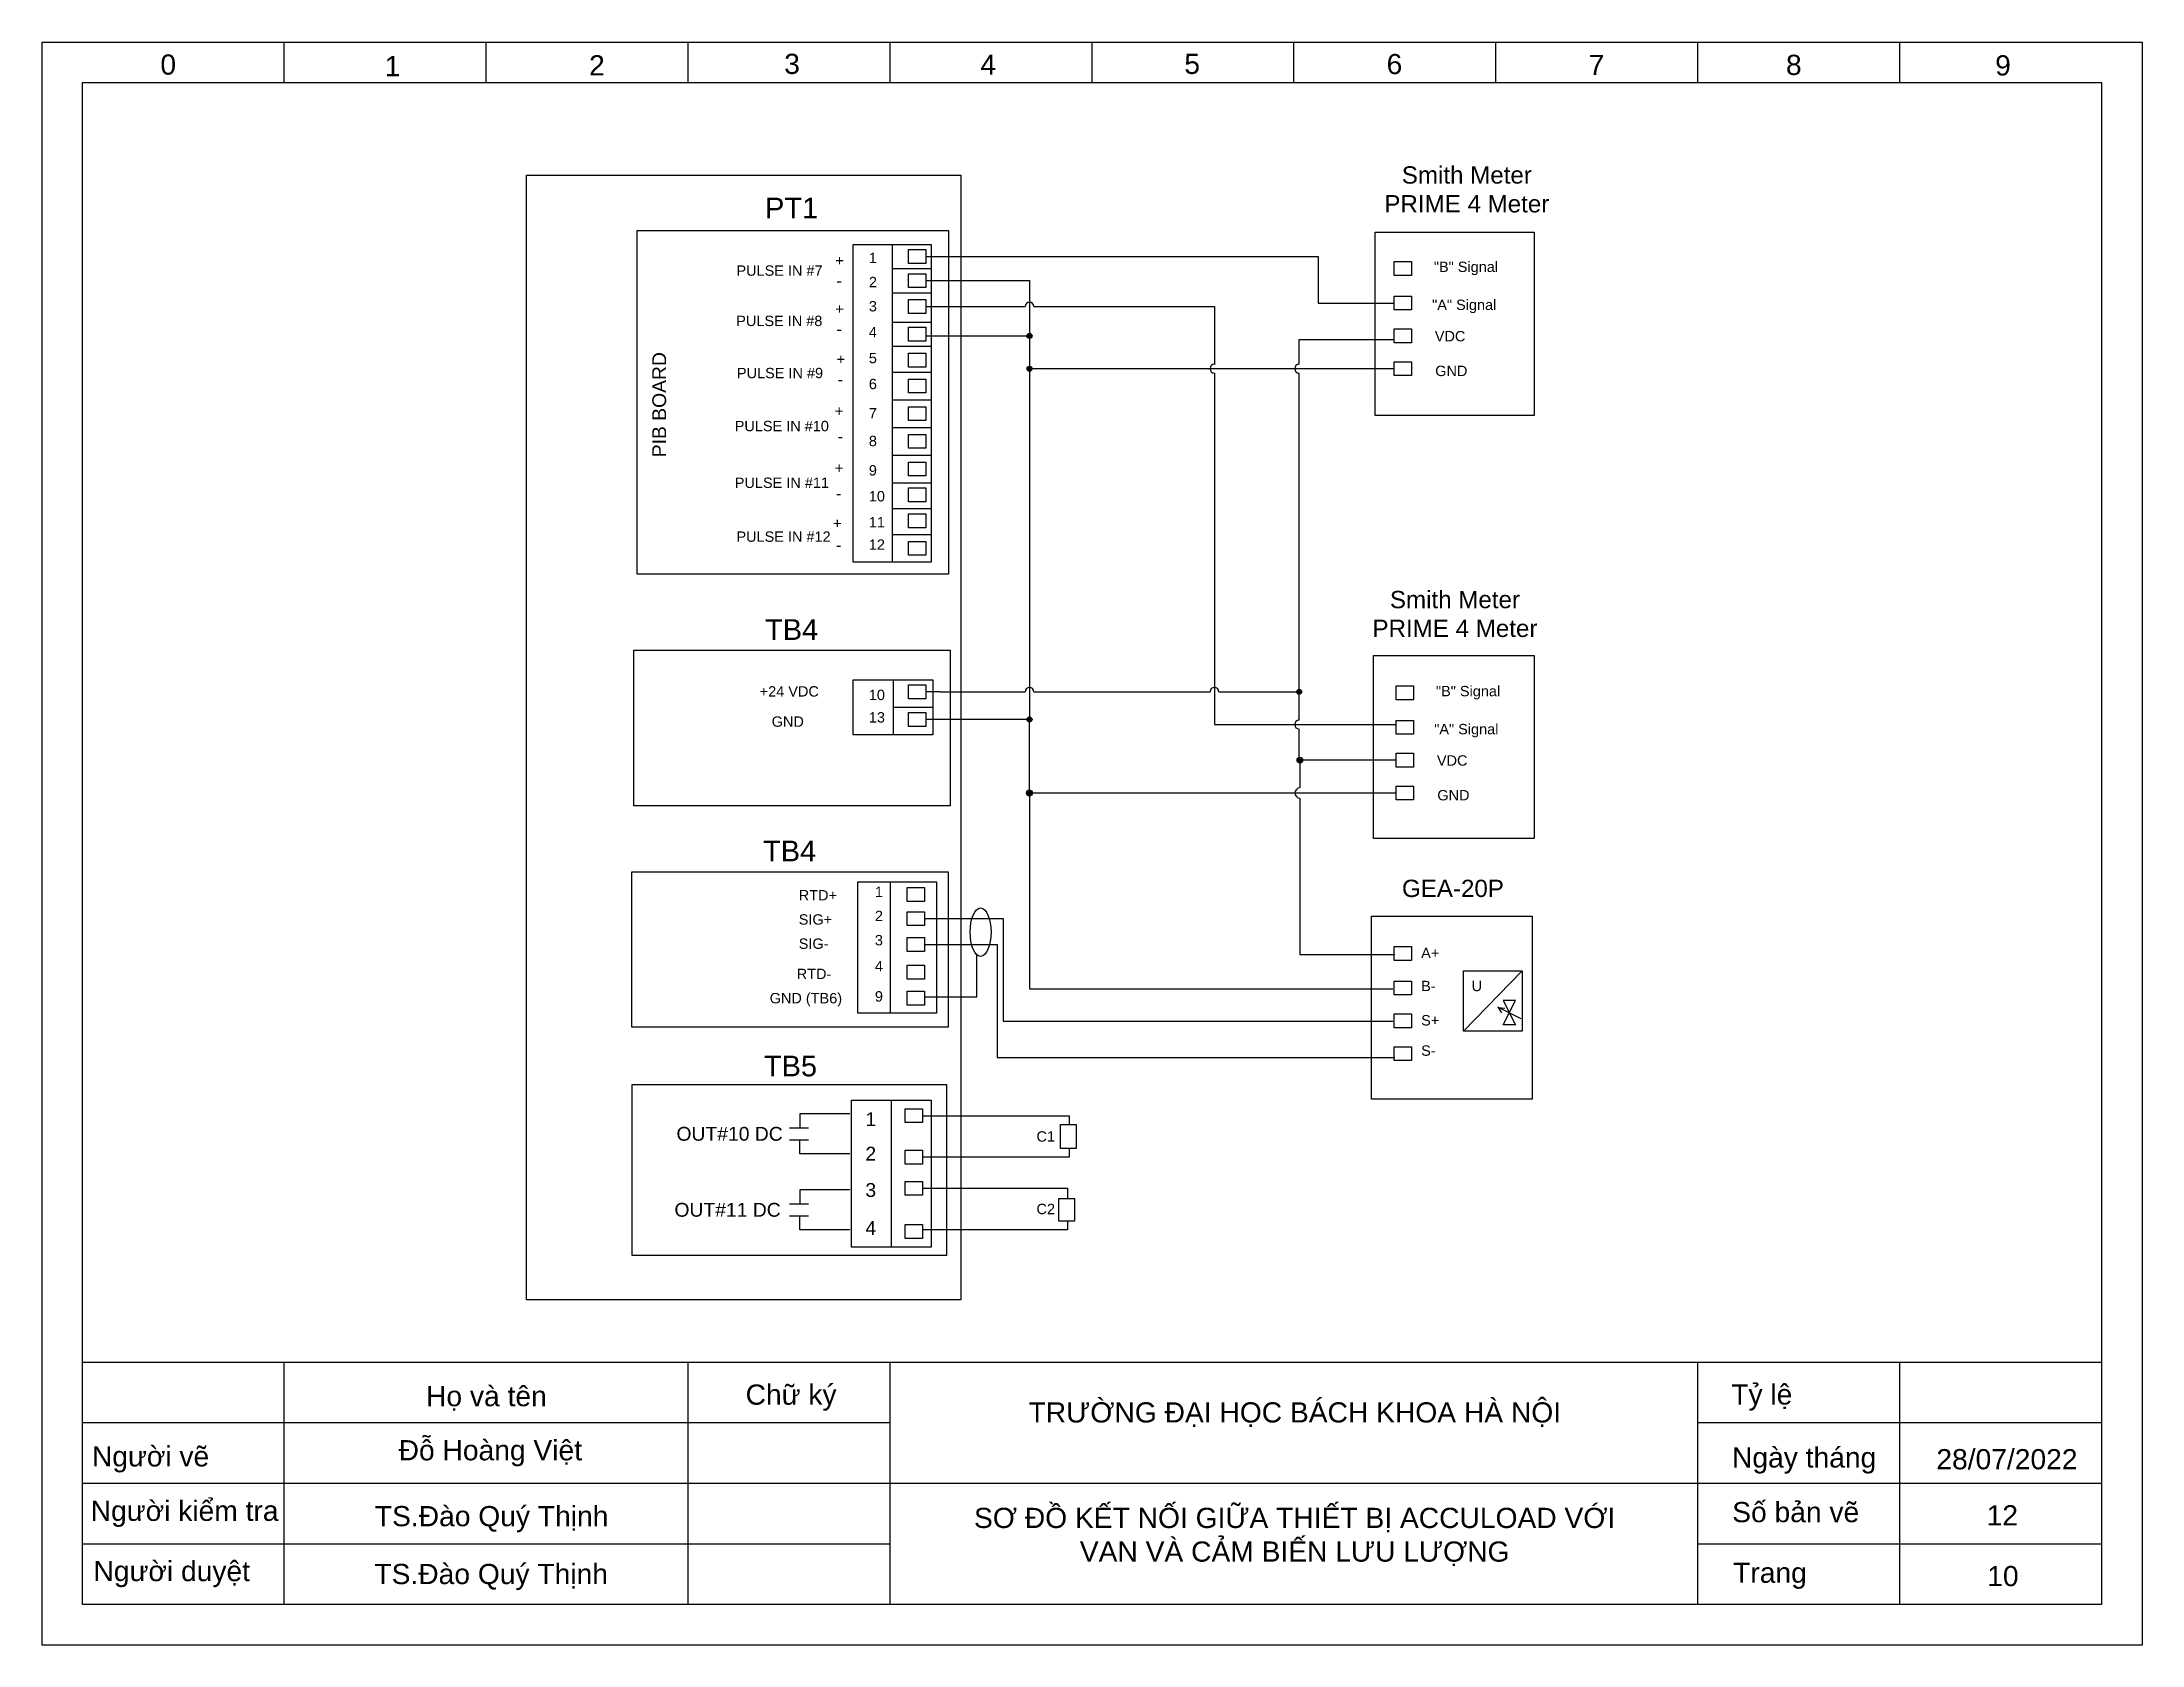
# Model space of a CAD drawing. Header units: inches. Extents: x 1923212 to 1925881, y 1073103 to 1074593.
# Drawn here: x 1925314 to 1925834, y 1074181 to 1074578 of the extents above; entities that cross this region are included whole.
import ezdxf

# ---------------------------------------------------------------- set-up
doc = ezdxf.new("R2010")
doc.units = ezdxf.units.IN
doc.header["$MEASUREMENT"] = 0
doc.layers.add('Net chu', color=240, linetype='Continuous', lineweight=25)
doc.layers.add('Net vien', color=5, linetype='Continuous', lineweight=25)
for name, color, linetype in [('SYMS', 7, 'Continuous'), ('WIRES', 7, 'Continuous'), ('YEL_14_THHN', 2, 'Continuous')]:
    doc.layers.add(name, color=color, linetype=linetype)
doc.styles.get("Standard").update_dxf_attribs({"font": 'arial.ttf'})

msp = doc.modelspace()

# ---------------------------------------------------------------- texts
at = {"color": 150, "insert": (1925465.62, 1074475.25), "char_height": 3.423, "attachment_point": 1, "rotation": 90}
msp.add_mtext_dynamic_manual_height_columns('PIB BOARD', width=31.2806, gutter_width=20.07, heights=[1.64], dxfattribs=at)
at = {"color": 150, "char_height": 2.567, "attachment_point": 1}
for s, insert in [('C1', (1925560.75, 1074308.33)), ('C2', (1925560.75, 1074290.36))]:
    msp.add_mtext_dynamic_manual_height_columns(s, width=5.1599, gutter_width=21.39, heights=[0], dxfattribs=dict(at, insert=insert))
at = {"layer": 'Net chu', "char_height": 5, "attachment_point": 1}
for s, width, insert in [('0', 5.5431, (1925343.82, 1074575.01)), ('2', 5.5431, (1925449.97, 1074574.82)), ('3', 5.5431, (1925498.29, 1074575.18)), ('4', 5.5431, (1925546.85, 1074574.99)), ('5', 5.5431, (1925597.36, 1074575.18)), ('6', 5.5431, (1925647.45, 1074575.13)), ('7', 5.5431, (1925697.47, 1074574.88)), ('8', 5.5431, (1925746.34, 1074574.93)), ('9', 5.5431, (1925798.15, 1074574.8)), ('1', 5.5431, (1925399.36, 1074574.63)), ('\\pxqc;Họ và tên', 58.6836, (1925395.2, 1074245.23)), ('\\pxqc;Chữ ký', 33.3231, (1925483.33, 1074245.61)), ('\\pxqc;TRƯỜNG ĐẠI HỌC BÁCH KHOA HÀ NỘI', 142.8898, (1925553.28, 1074241.2)), ('\\pxql;Tỷ lệ', 33.3231, (1925732.79, 1074245.65)), ('\\pxqc;Đỗ Hoàng Việt', 92.8933, (1925379.07, 1074231.83)), ('\\pxql;Người vẽ', 41.5076, (1925326.86, 1074230.32)), ('\\pxql;Ngày tháng', 36.6969, (1925732.98, 1074230.04)), ('28/07/2022', 6.1952, (1925783.58, 1074229.61)), ('Người kiểm tra', 49.6065, (1925326.56, 1074216.83)), ('\\pxqc;SƠ ĐỒ KẾT NỐI GIỮA THIẾT BỊ ACCULOAD VỚI VAN VÀ CẢM BIẾN LƯU LƯỢNG', 167.4269, (1925540.97, 1074215.07)), ('\\pxql;Số bản vẽ', 33.3231, (1925733.03, 1074216.51)), ('\\pxqc;TS.Đào Quý Thịnh', 58.5505, (1925396.56, 1074215.51)), ('12', 6.1952, (1925796.03, 1074215.72)), ('\\pxql;Người duyệt', 41.5076, (1925327.25, 1074201.91)), ('\\pxqc;TS.Đào Quý Thịnh', 58.5505, (1925396.45, 1074201.18)), ('\\pxql;Trang', 33.3231, (1925733.26, 1074201.5)), ('^I10', 6.1952, (1925796.18, 1074200.67))]:
    msp.add_mtext_dynamic_manual_height_columns(s, width=width, gutter_width=25, heights=[0], dxfattribs=dict(at, insert=insert))
at = {"layer": 'WIRES', "color": 150, "attachment_point": 1}
for s, width, insert, char_height in [('\\pxqc;Smith Meter \\PPRIME 4 Meter', 54.9475, (1925639.84, 1074547.3), 4.2784), ('PT1', 12.948, (1925493.55, 1074539.54), 5.134), ('\\pxqc;Smith Meter \\PPRIME 4 Meter', 54.9475, (1925636.9, 1074442.15), 4.2784), ('TB4', 12.948, (1925493.55, 1074435.14), 5.134), ('TB4', 12.948, (1925493.05, 1074380.31), 5.134), ('\\pxqc;GEA-20P', 54.9475, (1925636.4, 1074370.62), 4.2784), ('TB5', 12.948, (1925493.26, 1074327.06), 5.134)]:
    msp.add_mtext_dynamic_manual_height_columns(s, width=width, gutter_width=21.39, heights=[0], dxfattribs=dict(at, insert=insert, char_height=char_height))
at = {"layer": 'WIRES', "color": 0, "attachment_point": 1}
for s, width, insert, char_height in [('PULSE IN #7', 24.5581, (1925486.46, 1074522.77), 2.5671), ('\\pxi-3,l4,t4;"B" Signal', 21.6921, (1925656.58, 1074523.7), 2.5671), ('\\pxi-3,l4,t4;"A" Signal', 21.6921, (1925656.15, 1074514.29), 2.5671), ('PULSE IN #8', 24.5581, (1925486.41, 1074510.31), 2.5671), (' VDC', 24.5581, (1925658.39, 1074506.52), 2.567), ('PULSE IN #9', 24.5581, (1925486.58, 1074497.39), 2.5671), ('GND', 24.5581, (1925659.49, 1074497.92), 2.567), ('PULSE IN #10', 24.5581, (1925486.03, 1074484.27), 2.5671), ('PULSE IN #11', 24.5581, (1925486.05, 1074470.22), 2.5671), ('PULSE IN #12', 24.5581, (1925486.46, 1074456.88), 2.5671), ('+24 VDC', 24.5581, (1925492.22, 1074418.55), 2.567), ('\\pxi-3,l4,t4;"B" Signal', 21.6921, (1925657.1, 1074418.62), 2.5671), ('GND', 24.5581, (1925495.19, 1074411.07), 2.567), ('\\pxi-3,l4,t4;"A" Signal', 21.6921, (1925656.67, 1074409.21), 2.5671), (' VDC', 24.5581, (1925658.91, 1074401.44), 2.567), ('GND', 24.5581, (1925660.01, 1074392.84), 2.567), ('RTD+', 24.5581, (1925501.88, 1074368.07), 2.567), ('SIG+', 24.5581, (1925501.88, 1074362.07), 2.567), ('SIG-', 24.5581, (1925501.88, 1074356.07), 2.567), ('A+', 24.5581, (1925656.01, 1074353.78), 2.567), ('RTD-', 24.5581, (1925501.38, 1074348.58), 2.567), ('GND (TB6) ', 24.5581, (1925494.69, 1074342.57), 2.567), ('B-', 24.5581, (1925656, 1074345.59), 2.567), ('U', 24.5581, (1925668.5, 1074345.59), 2.57), ('S+', 24.5581, (1925656, 1074337.09), 2.567), ('S-', 24.5581, (1925656, 1074329.59), 2.567), ('OUT#10 DC', 28.6561, (1925471.61, 1074309.41), 3.423), ('OUT#11 DC', 27.7154, (1925471.11, 1074290.59), 3.423)]:
    msp.add_mtext_dynamic_manual_height_columns(s, width=width, gutter_width=21.39, heights=[0], dxfattribs=dict(at, insert=insert, char_height=char_height))
at = {"layer": 'WIRES', "attachment_point": 1}
for s, insert, char_height in [('{\\fTimes New Roman|b1|i0|c0|p18;+}', (1925510.89, 1074525.2), 2.5671), ('1', (1925519.24, 1074525.92), 2.57), ('{\\fTimes New Roman|b1|i0|c0|p18;-}', (1925511.24, 1074520.33), 2.5671), ('2', (1925519.24, 1074519.93), 2.57), ('{\\fTimes New Roman|b1|i0|c0|p18;+}', (1925510.89, 1074513.22), 2.5671), ('3', (1925519.24, 1074513.94), 2.57), ('4', (1925519.24, 1074507.52), 2.57), ('{\\fTimes New Roman|b1|i0|c0|p18;-}', (1925511.24, 1074508.35), 2.5671), ('{\\fTimes New Roman|b1|i0|c0|p18;+}', (1925511.2, 1074500.76), 2.5671), ('5', (1925519.24, 1074501.11), 2.57), ('{\\fTimes New Roman|b1|i0|c0|p18;-}', (1925511.54, 1074495.89), 2.5671), ('6', (1925519.24, 1074494.69), 2.57), ('{\\fTimes New Roman|b1|i0|c0|p18;+}', (1925510.77, 1074487.93), 2.5671), ('7', (1925519.24, 1074487.42), 2.57), ('{\\fTimes New Roman|b1|i0|c0|p18;-}', (1925511.54, 1074481.77), 2.5671), ('8', (1925519.24, 1074480.57), 2.57), ('{\\fTimes New Roman|b1|i0|c0|p18;+}', (1925510.77, 1074473.81), 2.5671), ('9', (1925519.24, 1074473.3), 2.57), ('{\\fTimes New Roman|b1|i0|c0|p18;-}', (1925511.12, 1074467.65), 2.5671), ('10', (1925519.24, 1074466.88), 2.567), ('11', (1925519.24, 1074460.46), 2.567), ('{\\fTimes New Roman|b1|i0|c0|p18;+}', (1925510.34, 1074460.12), 2.5671), ('{\\fTimes New Roman|b1|i0|c0|p18;-}', (1925511.12, 1074454.82), 2.5671), ('12', (1925519.24, 1074454.9), 2.567), ('10', (1925519.24, 1074417.68), 2.567), ('13', (1925519.24, 1074412.12), 2.567), ('1', (1925520.74, 1074368.92), 2.57), ('2', (1925520.74, 1074362.93), 2.57), ('3', (1925520.74, 1074356.94), 2.57), ('4', (1925520.74, 1074350.52), 2.57), ('9', (1925520.74, 1074343.02), 2.57), ('1', (1925518.39, 1074313.03), 3.42), ('2', (1925518.39, 1074304.48), 3.42), ('3', (1925518.39, 1074295.49), 3.42), ('4', (1925518.39, 1074286.08), 3.42)]:
    msp.add_mtext_dynamic_manual_height_columns(s, width=7.5208, gutter_width=21.39, heights=[0], dxfattribs=dict(at, insert=insert, char_height=char_height))

# ---------------------------------------------------------------- blocks, each defined once
blk = doc.blocks.new('WDDOT')
for radius in [0.72, 0.449, 0.223]:
    blk.add_circle((0, 0), radius)

# ---------------------------------------------------------------- linework, layer by layer
for p, q in [((1925525.02, 1074527.98), (1925525.02, 1074449.26)), ((1925525.02, 1074521.99), (1925534.65, 1074521.99)), ((1925525.02, 1074516), (1925534.65, 1074516)), ((1925525.02, 1074508.73), (1925534.65, 1074508.73)), ((1925525.02, 1074502.74), (1925534.65, 1074502.74)), ((1925525.02, 1074496.32), (1925534.65, 1074496.32)), ((1925525.02, 1074489.47), (1925534.65, 1074489.47)), ((1925525.02, 1074482.63), (1925534.65, 1074482.63)), ((1925525.02, 1074475.78), (1925534.65, 1074475.78)), ((1925525.02, 1074468.94), (1925534.65, 1074468.94)), ((1925525.02, 1074462.52), (1925534.65, 1074462.52)), ((1925525.02, 1074456.1), (1925534.65, 1074456.1)), ((1925525.23, 1074420.16), (1925525.23, 1074406.47)), ((1925525.23, 1074413.32), (1925535.07, 1074413.32)), ((1925524.5, 1074370.09), (1925524.5, 1074337.59)), ((1925546, 1074341.59), (1925545.97, 1074352.06)), ((1925681, 1074348.09), (1925666.5, 1074333.09)), ((1925533, 1074341.59), (1925546, 1074341.59)), ((1925680.76, 1074336.21), (1925674.98, 1074339.04)), ((1925675.05, 1074339.01), (1925675.87, 1074337.67)), ((1925675.05, 1074339.01), (1925676.69, 1074338.85)), ((1925676.34, 1074334.68), (1925679.34, 1074340.68)), ((1925679.34, 1074340.68), (1925676.34, 1074340.68)), ((1925676.34, 1074340.68), (1925679.34, 1074334.68)), ((1925679.34, 1074334.68), (1925676.34, 1074334.68)), ((1925524.81, 1074316.03), (1925524.81, 1074279.66)), ((1925514.54, 1074312.61), (1925502.13, 1074312.61)), ((1925502.13, 1074312.61), (1925502.13, 1074309.18)), ((1925514.54, 1074312.61), (1925514.54, 1074312.61)), ((1925499.57, 1074309.18), (1925504.27, 1074309.18)), ((1925499.57, 1074306.19), (1925504.27, 1074306.19)), ((1925502.13, 1074302.77), (1925502.13, 1074306.19)), ((1925514.54, 1074302.77), (1925502.13, 1074302.77)), ((1925514.54, 1074302.77), (1925514.54, 1074302.77)), ((1925499.57, 1074290.36), (1925504.27, 1074290.36)), ((1925514.54, 1074293.78), (1925502.13, 1074293.78)), ((1925502.13, 1074293.78), (1925502.13, 1074290.36)), ((1925514.54, 1074293.78), (1925514.54, 1074293.78)), ((1925499.57, 1074287.36), (1925504.27, 1074287.36)), ((1925502.13, 1074283.94), (1925502.13, 1074287.36)), ((1925514.54, 1074283.94), (1925502.13, 1074283.94)), ((1925514.54, 1074283.94), (1925514.54, 1074283.94))]:
    msp.add_line(p, q)
for points in [[(1925434.5, 1074545.09), (1925542, 1074545.09), (1925542, 1074266.59), (1925434.5, 1074266.59)], [(1925461.91, 1074531.4), (1925538.93, 1074531.4), (1925538.93, 1074446.26), (1925461.91, 1074446.26)], [(1925644.6, 1074530.97), (1925683.96, 1074530.97), (1925683.96, 1074485.62), (1925644.6, 1074485.62)], [(1925515.39, 1074527.98), (1925534.65, 1074527.98), (1925534.65, 1074449.26), (1925515.39, 1074449.26)], [(1925529.08, 1074526.7), (1925533.36, 1074526.7), (1925533.36, 1074523.27), (1925529.08, 1074523.27)], [(1925649.31, 1074523.7), (1925653.59, 1074523.7), (1925653.59, 1074520.28), (1925649.31, 1074520.28)], [(1925529.08, 1074520.71), (1925533.36, 1074520.71), (1925533.36, 1074517.28), (1925529.08, 1074517.28)], [(1925529.08, 1074514.29), (1925533.36, 1074514.29), (1925533.36, 1074510.87), (1925529.08, 1074510.87)], [(1925649.31, 1074515.14), (1925653.59, 1074515.14), (1925653.59, 1074511.72), (1925649.31, 1074511.72)], [(1925529.08, 1074507.44), (1925533.36, 1074507.44), (1925533.36, 1074504.02), (1925529.08, 1074504.02)], [(1925649.31, 1074507.02), (1925653.59, 1074507.02), (1925653.59, 1074503.59), (1925649.31, 1074503.59)], [(1925529.08, 1074501.03), (1925533.36, 1074501.03), (1925533.36, 1074497.6), (1925529.08, 1074497.6)], [(1925649.31, 1074498.89), (1925653.59, 1074498.89), (1925653.59, 1074495.46), (1925649.31, 1074495.46)], [(1925529.08, 1074494.61), (1925533.36, 1074494.61), (1925533.36, 1074491.19), (1925529.08, 1074491.19)], [(1925529.08, 1074487.76), (1925533.36, 1074487.76), (1925533.36, 1074484.34), (1925529.08, 1074484.34)], [(1925529.08, 1074480.92), (1925533.36, 1074480.92), (1925533.36, 1074477.49), (1925529.08, 1074477.49)], [(1925529.08, 1074474.07), (1925533.36, 1074474.07), (1925533.36, 1074470.65), (1925529.08, 1074470.65)], [(1925529.08, 1074467.65), (1925533.36, 1074467.65), (1925533.36, 1074464.23), (1925529.08, 1074464.23)], [(1925529.08, 1074461.24), (1925533.36, 1074461.24), (1925533.36, 1074457.81), (1925529.08, 1074457.81)], [(1925529.08, 1074454.39), (1925533.36, 1074454.39), (1925533.36, 1074450.97), (1925529.08, 1074450.97)], [(1925461.06, 1074427.44), (1925539.35, 1074427.44), (1925539.35, 1074388.93), (1925461.06, 1074388.93)], [(1925644.17, 1074426.15), (1925683.96, 1074426.15), (1925683.96, 1074380.8), (1925644.17, 1074380.8)], [(1925515.39, 1074420.16), (1925535.07, 1074420.16), (1925535.07, 1074406.47), (1925515.39, 1074406.47)], [(1925529.08, 1074418.88), (1925533.36, 1074418.88), (1925533.36, 1074415.46), (1925529.08, 1074415.46)], [(1925649.83, 1074418.62), (1925654.11, 1074418.62), (1925654.11, 1074415.2), (1925649.83, 1074415.2)], [(1925529.08, 1074412.03), (1925533.36, 1074412.03), (1925533.36, 1074408.61), (1925529.08, 1074408.61)], [(1925649.83, 1074410.06), (1925654.11, 1074410.06), (1925654.11, 1074406.64), (1925649.83, 1074406.64)], [(1925649.83, 1074401.94), (1925654.11, 1074401.94), (1925654.11, 1074398.51), (1925649.83, 1074398.51)], [(1925649.83, 1074393.81), (1925654.11, 1074393.81), (1925654.11, 1074390.38), (1925649.83, 1074390.38)], [(1925460.56, 1074372.6), (1925538.85, 1074372.6), (1925538.85, 1074334.09), (1925460.56, 1074334.09)], [(1925516.5, 1074370.09), (1925536, 1074370.09), (1925536, 1074337.59), (1925516.5, 1074337.59)], [(1925528.72, 1074368.69), (1925533, 1074368.69), (1925533, 1074365.26), (1925528.72, 1074365.26)], [(1925528.72, 1074362.7), (1925533, 1074362.7), (1925533, 1074359.27), (1925528.72, 1074359.27)], [(1925643.67, 1074361.59), (1925683.46, 1074361.59), (1925683.46, 1074316.24), (1925643.67, 1074316.24)], [(1925528.72, 1074356.28), (1925533, 1074356.28), (1925533, 1074352.86), (1925528.72, 1074352.86)], [(1925649.33, 1074354.06), (1925653.61, 1074354.06), (1925653.61, 1074350.64), (1925649.33, 1074350.64)], [(1925528.72, 1074349.43), (1925533, 1074349.43), (1925533, 1074346.01), (1925528.72, 1074346.01)], [(1925666.5, 1074348.09), (1925681, 1074348.09), (1925681, 1074333.09), (1925666.5, 1074333.09)], [(1925528.72, 1074343.02), (1925533, 1074343.02), (1925533, 1074339.59), (1925528.72, 1074339.59)], [(1925649.33, 1074345.51), (1925653.61, 1074345.51), (1925653.61, 1074342.08), (1925649.33, 1074342.08)], [(1925649.33, 1074337.38), (1925653.61, 1074337.38), (1925653.61, 1074333.95), (1925649.33, 1074333.95)], [(1925649.33, 1074329.25), (1925653.61, 1074329.25), (1925653.61, 1074325.82), (1925649.33, 1074325.82)], [(1925460.63, 1074319.88), (1925538.5, 1074319.88), (1925538.5, 1074277.52), (1925460.63, 1074277.52)], [(1925514.97, 1074316.03), (1925534.65, 1074316.03), (1925534.65, 1074279.66), (1925514.97, 1074279.66)], [(1925528.23, 1074313.89), (1925532.51, 1074313.89), (1925532.51, 1074310.47), (1925528.23, 1074310.47)], [(1925566.74, 1074310.04), (1925570.59, 1074310.04), (1925570.59, 1074304.05), (1925566.74, 1074304.05)], [(1925528.23, 1074303.62), (1925532.51, 1074303.62), (1925532.51, 1074300.2), (1925528.23, 1074300.2)], [(1925528.23, 1074295.92), (1925532.51, 1074295.92), (1925532.51, 1074292.5), (1925528.23, 1074292.5)], [(1925566.31, 1074291.64), (1925570.16, 1074291.64), (1925570.16, 1074286.08), (1925566.31, 1074286.08)], [(1925528.23, 1074285.22), (1925532.51, 1074285.22), (1925532.51, 1074281.8), (1925528.23, 1074281.8)]]:
    msp.add_lwpolyline(points, close=True)
msp.add_ellipse((1925546.91, 1074357.64), major_axis=(0, -6), ratio=0.431174)
at = {"layer": 'Net vien'}
for p, q in [((1925374.5, 1074568.09), (1925374.5, 1074578.09)), ((1925424.5, 1074568.09), (1925424.5, 1074578.09)), ((1925474.5, 1074568.09), (1925474.5, 1074578.09)), ((1925524.5, 1074568.09), (1925524.5, 1074578.09)), ((1925574.5, 1074568.09), (1925574.5, 1074578.09)), ((1925624.5, 1074568.09), (1925624.5, 1074578.09)), ((1925674.5, 1074568.09), (1925674.5, 1074578.09)), ((1925724.5, 1074568.09), (1925724.5, 1074578.09)), ((1925724.5, 1074568.09), (1925724.5, 1074578.09)), ((1925724.5, 1074568.09), (1925724.5, 1074578.09)), ((1925724.5, 1074568.09), (1925724.5, 1074578.09)), ((1925724.5, 1074568.09), (1925724.5, 1074578.09)), ((1925724.5, 1074568.09), (1925724.5, 1074578.09)), ((1925724.5, 1074568.09), (1925724.5, 1074578.09)), ((1925724.5, 1074568.09), (1925724.5, 1074578.09)), ((1925774.5, 1074568.09), (1925774.5, 1074578.09)), ((1925324.5, 1074191.09), (1925324.5, 1074568.09)), ((1925324.5, 1074568.09), (1925824.5, 1074568.09)), ((1925824.5, 1074568.09), (1925824.5, 1074191.09)), ((1925824.5, 1074251.09), (1925324.5, 1074251.09)), ((1925374.5, 1074191.09), (1925374.5, 1074251.09)), ((1925474.5, 1074191.09), (1925474.5, 1074251.09)), ((1925524.5, 1074191.09), (1925524.5, 1074251.09)), ((1925724.5, 1074191.09), (1925724.5, 1074251.09)), ((1925774.5, 1074191.09), (1925774.5, 1074251.09)), ((1925524.5, 1074236.09), (1925324.5, 1074236.09)), ((1925824.5, 1074236.09), (1925724.5, 1074236.09)), ((1925824.5, 1074221.09), (1925324.5, 1074221.09)), ((1925524.5, 1074206.09), (1925324.5, 1074206.09)), ((1925824.5, 1074206.09), (1925724.5, 1074206.09)), ((1925824.5, 1074191.09), (1925324.5, 1074191.09)), ((1925824.5, 1074191.09), (1925324.5, 1074191.09))]:
    msp.add_line(p, q, dxfattribs=at)
msp.add_lwpolyline([(1925314.5, 1074181.09), (1925314.5, 1074578.09), (1925834.5, 1074578.09), (1925834.5, 1074181.09), (1925314.5, 1074181.09)], close=True, dxfattribs=at)
at = {"layer": 'YEL_14_THHN'}
for p, q in [((1925533.36, 1074524.98), (1925630.48, 1074524.98)), ((1925630.48, 1074524.98), (1925630.48, 1074513.43)), ((1925533.36, 1074519), (1925559.03, 1074519)), ((1925559.03, 1074519), (1925559.03, 1074410.32)), ((1925533.36, 1074512.58), (1925557.95, 1074512.58)), ((1925560.12, 1074512.58), (1925604.81, 1074512.58)), ((1925604.81, 1074512.58), (1925604.81, 1074498.26)), ((1925630.48, 1074513.43), (1925649.31, 1074513.43)), ((1925533.36, 1074505.3), (1925559.03, 1074505.3)), ((1925625.78, 1074498.26), (1925625.78, 1074504.45)), ((1925625.78, 1074504.45), (1925649.31, 1074504.45)), ((1925649.31, 1074497.18), (1925559.03, 1074497.18)), ((1925604.81, 1074496.09), (1925604.81, 1074409.04)), ((1925625.78, 1074417.17), (1925625.78, 1074496.09)), ((1925536.79, 1074417.17), (1925533.36, 1074417.17)), ((1925536.79, 1074417.17), (1925557.95, 1074417.17)), ((1925560.12, 1074417.17), (1925603.73, 1074417.17)), ((1925605.9, 1074417.17), (1925625.78, 1074417.17)), ((1925625.78, 1074410.13), (1925625.78, 1074417.17)), ((1925536.79, 1074410.32), (1925533.36, 1074410.32)), ((1925559.03, 1074410.32), (1925536.79, 1074410.32)), ((1925559.03, 1074392.1), (1925559.03, 1074410.32)), ((1925604.81, 1074409.04), (1925649.74, 1074409.04)), ((1925625.78, 1074400.22), (1925625.78, 1074407.95)), ((1925649.83, 1074400.22), (1925625.78, 1074400.22)), ((1925626, 1074400.22), (1925626, 1074393.37)), ((1925559, 1074392.1), (1925559, 1074343.59)), ((1925649.83, 1074392.1), (1925559.03, 1074392.1)), ((1925626, 1074390.83), (1925626, 1074352.09)), ((1925533, 1074360.99), (1925552.5, 1074360.99)), ((1925552.5, 1074360.99), (1925552.5, 1074335.59)), ((1925533, 1074354.57), (1925551, 1074354.57)), ((1925551, 1074354.57), (1925551, 1074326.59)), ((1925626, 1074352.09), (1925649.5, 1074352.09)), ((1925559, 1074343.59), (1925649, 1074343.59)), ((1925552.5, 1074335.59), (1925649, 1074335.59)), ((1925551, 1074326.59), (1925649.5, 1074326.59)), ((1925532.51, 1074312.18), (1925568.88, 1074312.18)), ((1925568.88, 1074312.18), (1925568.88, 1074310.04)), ((1925568.88, 1074301.91), (1925532.51, 1074301.91)), ((1925568.88, 1074304.05), (1925568.88, 1074301.91)), ((1925532.51, 1074294.21), (1925568.45, 1074294.21)), ((1925568.45, 1074294.21), (1925568.45, 1074291.64)), ((1925568.45, 1074283.94), (1925532.51, 1074283.94)), ((1925568.45, 1074286.08), (1925568.45, 1074283.94))]:
    msp.add_line(p, q, dxfattribs=at)
for centre, radius, start, end in [((1925559.03, 1074512.58), 1.09, 0, 180), ((1925604.81, 1074497.18), 1.09, 90, 270), ((1925625.78, 1074497.18), 1.09, 90, 270), ((1925559.03, 1074417.17), 1.09, 0, 180), ((1925604.81, 1074417.17), 1.09, 0, 180), ((1925625.78, 1074409.04), 1.09, 90, 270), ((1925626, 1074392.1), 1.27, 90, 270)]:
    msp.add_arc(centre, radius, start, end, dxfattribs=at)

# ---------------------------------------------------------------- block references
at = {"layer": 'SYMS', "xscale": 0.8556881068462262, "yscale": 0.8556881068462262, "zscale": 0.8556881068462262}
for p in [(1925559.03, 1074505.3), (1925559.03, 1074497.18), (1925625.78, 1074417.17), (1925559.03, 1074410.32)]:
    msp.add_blockref('WDDOT', p, dxfattribs=at)
at = {"layer": 'SYMS'}
for p in [(1925626, 1074400.22), (1925559, 1074392.1)]:
    msp.add_blockref('WDDOT', p, dxfattribs=at)

msp.set_redraw_order([(e.dxf.handle, doc.entitydb.next_handle()) for e in msp.query("TEXT MTEXT ATTDEF DIMENSION ARC_DIMENSION")])  # texts and dimensions are drawn at this point

doc.saveas('drawing.dxf')
